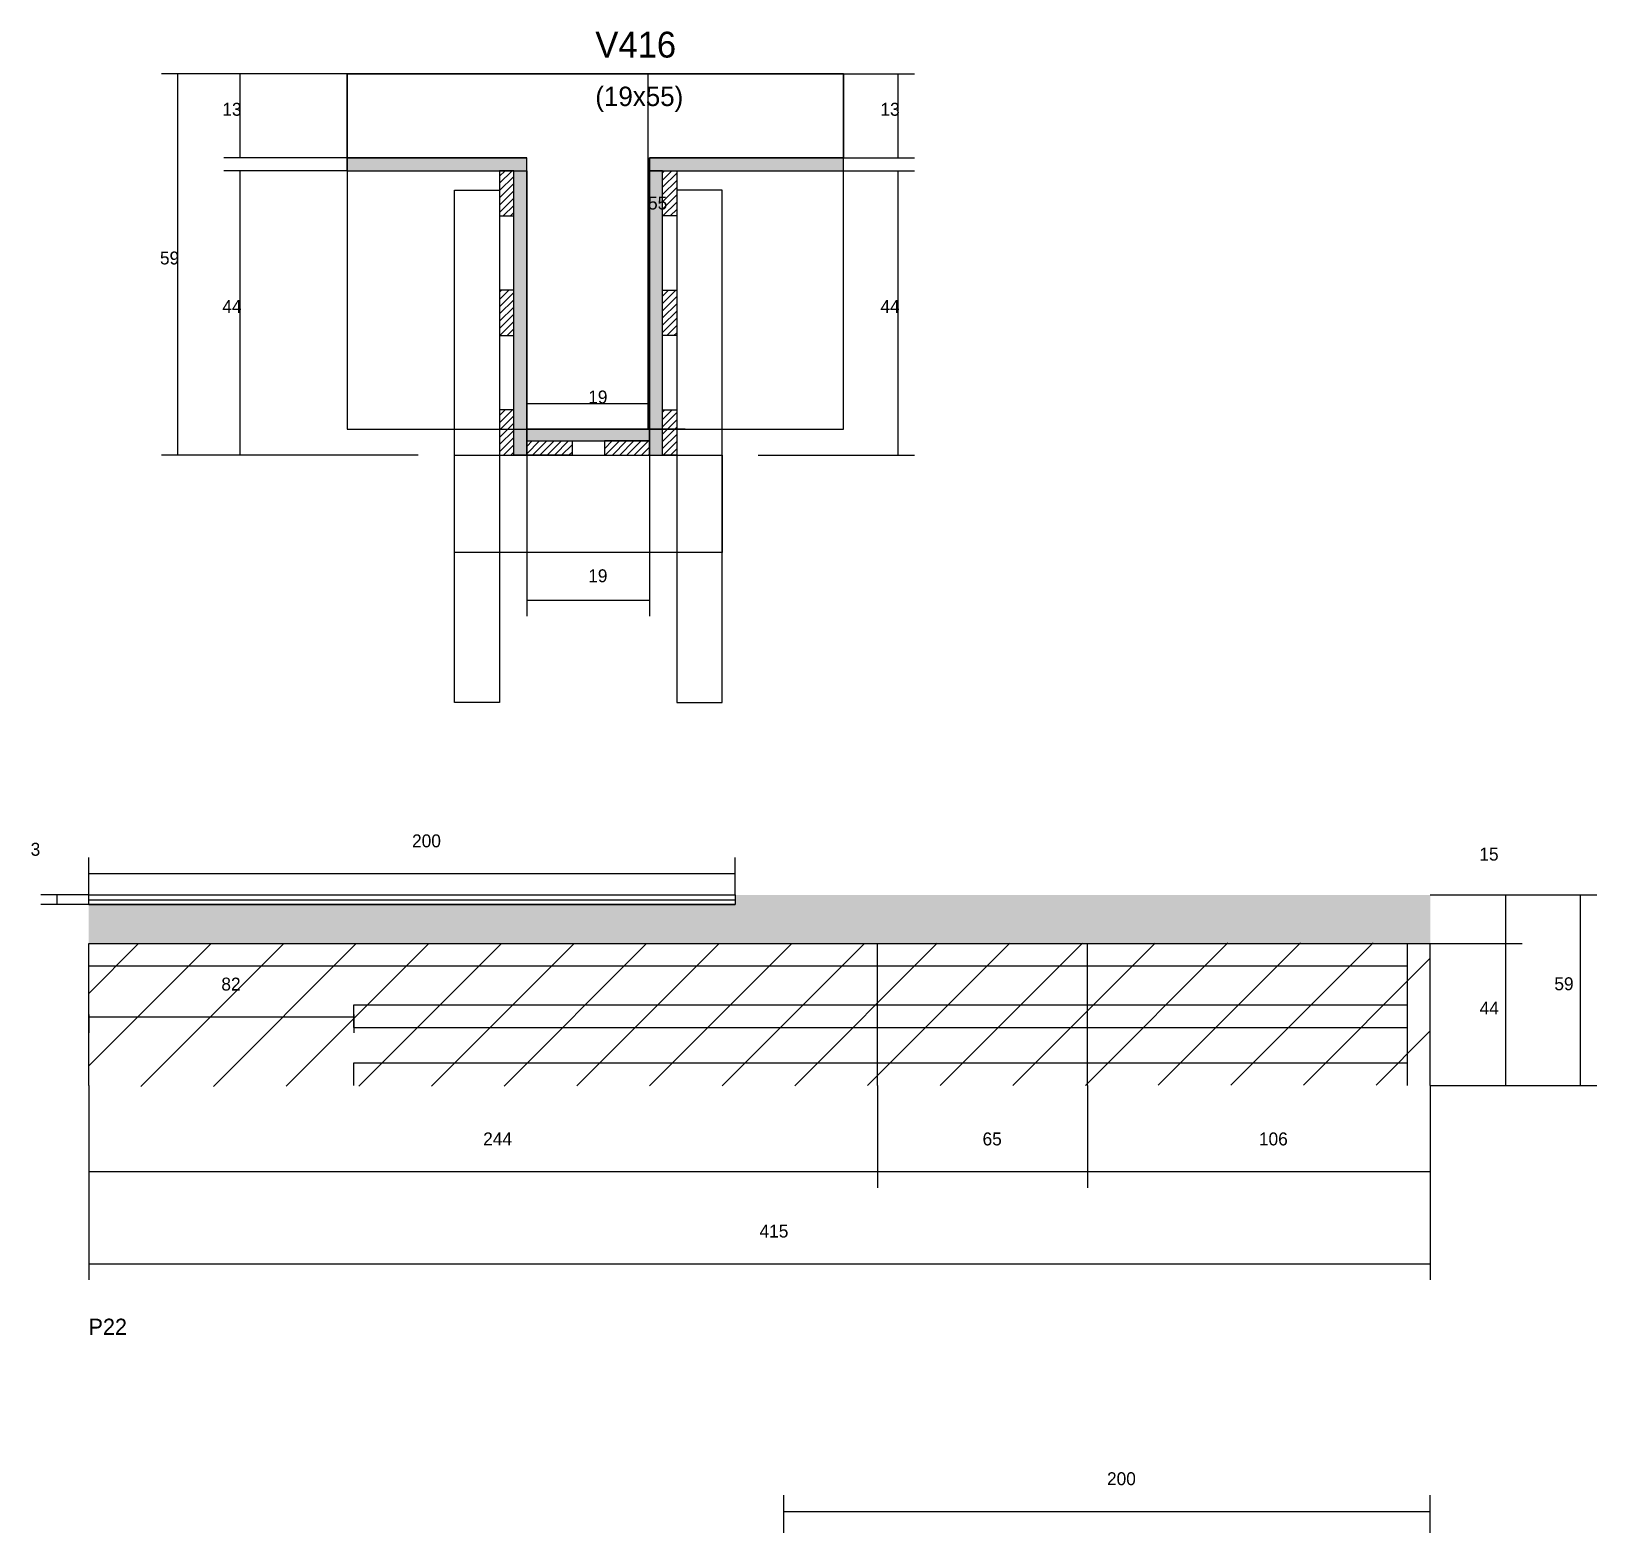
# Model space of a CAD drawing. Header units: metres. Extents: x -2848 to 21926, y -45195 to 1016.
# Drawn here: x 7825.5 to 8309.8, y -9251.3 to -8786.9 of the extents above; entities that cross this region are included whole.
import ezdxf

# ---------------------------------------------------------------- set-up
doc = ezdxf.new("R2010")
doc.units = ezdxf.units.M
for name, color, linetype in [('CONCRETO', 251, 'Continuous'), ('COTA', 241, 'Continuous'), ('Cota Seção (2x)', 4, 'Continuous'), ('Hachura', 253, 'Continuous'), ('Madeira', 126, 'Continuous'), ('NOMENCLATURA', 7, 'Continuous'), ('Painéis', 200, 'Continuous'), ('REAPROVEITAMENTO', 251, 'Continuous'), ('SARR_2.2x7', 40, 'Continuous'), ('SARR_3.5x7', 81, 'Continuous'), ('SARR_EDITAR', 141, 'Continuous'), ('Texto Seção', 7, 'Continuous')]:
    doc.layers.add(name, color=color, linetype=linetype)

msp = doc.modelspace()

# ---------------------------------------------------------------- texts
at = {"layer": 'COTA'}
for s, p in [('13', (7884.6, -8813)), ('13', (8088.2, -8813)), ('59', (7865.3, -8859)), ('44', (7884.6, -8874)), ('44', (8088.2, -8874)), ('19', (7997.8, -8957.3)), ('200', (7943.3, -9039.3)), ('3', (7825.3, -9041.9)), ('15', (8273.5, -9043.4)), ('82', (7884.3, -9083.6)), ('59', (8296.7, -9083.5)), ('44', (8273.6, -9091)), ('244', (7965.3, -9131.5)), ('65', (8119.8, -9131.5)), ('106', (8205.3, -9131.5)), ('415', (8050.8, -9160)), ('200', (8158.3, -9236.6))]:
    msp.add_text(s, height=4, dxfattribs=at).set_placement(p)
at = {"layer": 'Cota Seção (2x)'}
for s, p in [('55', (8016.3, -8842)), ('19', (7997.8, -8902))]:
    msp.add_text(s, height=4, dxfattribs=at).set_placement(p)
at = {"layer": 'NOMENCLATURA'}
msp.add_text('P22', height=5, dxfattribs=at).set_placement((7843.2, -9190.1))
at = {"layer": 'Texto Seção'}
for s, height, p in [('V416', 8, (8000, -8795)), ('(19x55)', 6, (8000, -8810))]:
    msp.add_text(s, height=height, dxfattribs=at).set_placement(p)

# ---------------------------------------------------------------- hatches: boundary and pattern name
at = {"layer": 'COTA'}
h = msp.add_hatch(dxfattribs=at)
h.set_pattern_fill('AR-CONC', scale=0.03)
h.paths.add_polyline_path([(8043.3, -9057), (7843.3, -9057), (7843.3, -9057), (7843.3, -9069), (7843.3, -9069), (8258.3, -9069), (8258.3, -9069), (8258.3, -9054), (8258.3, -9054), (8043.3, -9054), (8043.3, -9054), (8043.3, -9057)])
at = {"layer": 'Hachura'}
h = msp.add_hatch(color=8, dxfattribs=at)
h.dxf.hatch_style = 1
h.paths.add_polyline_path([(7978.8, -8830), (7978.8, -8826), (7978.8, -8826), (7923.2, -8826), (7923.2, -8826), (7923.2, -8830), (7923.2, -8830), (7978.8, -8830)])
h = msp.add_hatch(color=8, dxfattribs=at)
h.dxf.hatch_style = 1
h.paths.add_polyline_path([(8076.8, -8830), (8076.8, -8826), (8076.8, -8826), (8016.8, -8826), (8016.8, -8826), (8016.8, -8830), (8016.8, -8830), (8076.8, -8830)])
h = msp.add_hatch(color=8, dxfattribs=at)
h.dxf.hatch_style = 1
h.paths.add_polyline_path([(8020.8, -8828), (8016.8, -8828), (8016.8, -8828), (8016.8, -8918), (8016.8, -8918), (8020.8, -8918), (8020.8, -8918), (8020.8, -8828)])
h = msp.add_hatch(dxfattribs=at)
h.set_pattern_fill('ANSI31', scale=0.5)
h.paths.add_polyline_path([(7970.4, -8844), (7974.8, -8844), (7974.8, -8844), (7974.8, -8830), (7974.8, -8830), (7970.4, -8830), (7970.4, -8830), (7970.4, -8844)])
h = msp.add_hatch(color=8, dxfattribs=at)
h.dxf.hatch_style = 1
h.paths.add_polyline_path([(7974.8, -8830), (7978.8, -8830), (7978.8, -8830), (7978.8, -8918), (7978.8, -8918), (7974.8, -8918), (7974.8, -8918), (7974.8, -8830)])
h = msp.add_hatch(dxfattribs=at)
h.set_pattern_fill('ANSI31', scale=0.5)
h.paths.add_polyline_path([(8025.2, -8844), (8020.8, -8844), (8020.8, -8844), (8020.8, -8830), (8020.8, -8830), (8025.2, -8830), (8025.2, -8830), (8025.2, -8844)])
h = msp.add_hatch(dxfattribs=at)
h.set_pattern_fill('ANSI31', scale=0.5)
h.paths.add_polyline_path([(7970.4, -8881), (7974.8, -8881), (7974.8, -8881), (7974.8, -8867), (7974.8, -8867), (7970.4, -8867), (7970.4, -8867), (7970.4, -8881)])
h = msp.add_hatch(dxfattribs=at)
h.set_pattern_fill('ANSI31', scale=0.5)
h.paths.add_polyline_path([(8025.2, -8881), (8020.8, -8881), (8020.8, -8881), (8020.8, -8867), (8020.8, -8867), (8025.2, -8867), (8025.2, -8867), (8025.2, -8881)])
h = msp.add_hatch(dxfattribs=at)
h.set_pattern_fill('ANSI31', scale=0.5)
h.paths.add_polyline_path([(7970.4, -8918), (7974.8, -8918), (7974.8, -8918), (7974.8, -8904), (7974.8, -8904), (7970.4, -8904), (7970.4, -8904), (7970.4, -8918)])
h = msp.add_hatch(dxfattribs=at)
h.set_pattern_fill('ANSI31', scale=0.5)
h.paths.add_polyline_path([(8025.2, -8918), (8020.8, -8918), (8020.8, -8918), (8020.8, -8904), (8020.8, -8904), (8025.2, -8904), (8025.2, -8904), (8025.2, -8918)])
h = msp.add_hatch(color=8, dxfattribs=at)
h.dxf.hatch_style = 1
h.paths.add_polyline_path([(8016.8, -8913.6), (8016.8, -8910), (8016.8, -8910), (7978.8, -8910), (7978.8, -8910), (7978.8, -8913.6), (7978.8, -8913.6), (8016.8, -8913.6)])
h = msp.add_hatch(dxfattribs=at)
h.set_pattern_fill('ANSI31', scale=0.5)
h.paths.add_polyline_path([(7978.8, -8918), (7978.8, -8913.6), (7978.8, -8913.6), (7992.8, -8913.6), (7992.8, -8913.6), (7992.8, -8918), (7992.8, -8918), (7978.8, -8918)])
h = msp.add_hatch(dxfattribs=at)
h.set_pattern_fill('ANSI31', scale=0.5)
h.paths.add_polyline_path([(8016.8, -8918), (8016.8, -8913.6), (8016.8, -8913.6), (8002.8, -8913.6), (8002.8, -8913.6), (8002.8, -8918), (8002.8, -8918), (8016.8, -8918)])
at = {"layer": 'REAPROVEITAMENTO'}
h = msp.add_hatch(dxfattribs=at)
h.set_pattern_fill('ANSI31', scale=5)
h.paths.add_polyline_path([(8258.3, -9112.8), (8258.3, -9068.8), (8258.3, -9068.8), (7843.3, -9069.3), (7843.3, -9069.3), (7843.3, -9113.3), (7843.3, -9113.3), (8258.3, -9112.8)])

# ---------------------------------------------------------------- linework, layer by layer
at = {"layer": 'CONCRETO'}
for points in [[(7923.2, -8826), (7923.2, -8800), (8076.8, -8800), (8076.8, -8826), (8016.8, -8826), (8016.8, -8910), (7978.8, -8910), (7978.8, -8826)], [(7923.2, -8910), (8076.8, -8910), (8076.8, -8800), (7923.2, -8800)]]:
    msp.add_lwpolyline(points, close=True, dxfattribs=at)
at = {"layer": 'COTA'}
for p, q in [((7923.2, -8800), (7865.8, -8800)), ((7870.8, -8918), (7870.8, -8800)), ((7923.2, -8800), (7885.1, -8800)), ((7890.1, -8826), (7890.1, -8800)), ((8076.8, -8800), (8098.7, -8800)), ((8093.7, -8826), (8093.7, -8800)), ((7923.2, -8826), (7885.1, -8826)), ((8076.8, -8826), (8098.7, -8826)), ((7923.2, -8830), (7885.1, -8830)), ((7890.1, -8918), (7890.1, -8830)), ((8076.8, -8830), (8098.7, -8830)), ((8093.7, -8918), (8093.7, -8830)), ((7945.2, -8918), (7865.8, -8918)), ((7945.2, -8918), (7885.1, -8918)), ((7978.8, -8918), (7978.8, -8967.8)), ((8016.8, -8918), (8016.8, -8967.8)), ((8050.4, -8918), (8098.7, -8918)), ((7978.8, -8962.8), (8016.8, -8962.8)), ((7843.3, -9054), (7843.3, -9042.4)), ((8043.3, -9054), (8043.3, -9042.4)), ((7843.3, -9047.4), (8043.3, -9047.4)), ((7843.3, -9054), (7828.5, -9054)), ((7833.5, -9057), (7833.5, -9054)), ((8258.3, -9054), (8286.7, -9054)), ((8258.3, -9054), (8309.8, -9054)), ((8281.7, -9069), (8281.7, -9054)), ((8304.8, -9113), (8304.8, -9054)), ((7843.3, -9057), (7828.5, -9057)), ((8258.3, -9069), (8286.7, -9069)), ((8258.3, -9069), (8286.7, -9069)), ((8281.7, -9113), (8281.7, -9069)), ((7843.3, -9091), (7843.3, -9096.7)), ((7843.3, -9091.7), (7925.3, -9091.7)), ((7925.3, -9091), (7925.3, -9096.7)), ((7843.3, -9113), (7843.3, -9144.6)), ((7843.3, -9113), (7843.3, -9173.1)), ((8087.3, -9113), (8087.3, -9144.6)), ((8087.3, -9113), (8087.3, -9144.6)), ((8152.3, -9113), (8152.3, -9144.6)), ((8152.3, -9113), (8152.3, -9144.6)), ((8258.3, -9113), (8258.3, -9144.6)), ((8258.3, -9113), (8258.3, -9173.1)), ((8258.3, -9113), (8286.7, -9113)), ((8258.3, -9113), (8309.8, -9113)), ((7843.3, -9139.6), (8087.3, -9139.6)), ((8087.3, -9139.6), (8152.3, -9139.6)), ((8152.3, -9139.6), (8258.3, -9139.6)), ((7843.3, -9168.1), (8258.3, -9168.1)), ((8058.3, -9251.3), (8058.3, -9239.7)), ((8258.3, -9251.3), (8258.3, -9239.7)), ((8058.3, -9244.7), (8258.3, -9244.7))]:
    msp.add_line(p, q, dxfattribs=at)
at = {"layer": 'Cota Seção (2x)'}
for p, q in [((8027.8, -8800), (8011.3, -8800)), ((8016.3, -8910), (8016.3, -8800)), ((7978.8, -8918), (7978.8, -8897)), ((8016.8, -8918), (8016.8, -8897)), ((7978.8, -8902), (8016.8, -8902)), ((8027.8, -8910), (8011.3, -8910))]:
    msp.add_line(p, q, dxfattribs=at)
at = {"layer": 'Madeira'}
for points in [[(7970.4, -8844), (7974.8, -8844), (7974.8, -8830), (7970.4, -8830)], [(8025.2, -8844), (8020.8, -8844), (8020.8, -8830), (8025.2, -8830)], [(7970.4, -8881), (7974.8, -8881), (7974.8, -8867), (7970.4, -8867)], [(8025.2, -8881), (8020.8, -8881), (8020.8, -8867), (8025.2, -8867)], [(7970.4, -8918), (7974.8, -8918), (7974.8, -8904), (7970.4, -8904)], [(8025.2, -8918), (8020.8, -8918), (8020.8, -8904), (8025.2, -8904)], [(7978.8, -8918), (7978.8, -8913.6), (7992.8, -8913.6), (7992.8, -8918)], [(8016.8, -8918), (8016.8, -8913.6), (8002.8, -8913.6), (8002.8, -8918)]]:
    msp.add_lwpolyline(points, close=True, dxfattribs=at)
at = {"layer": 'Painéis'}
for p, q in [((7923.2, -8826), (7978.8, -8826)), ((7923.2, -8830), (7923.2, -8826)), ((7978.8, -8830), (7978.8, -8826)), ((8016.8, -8826), (8076.8, -8826)), ((8016.8, -8830), (8016.8, -8826)), ((8076.8, -8830), (8076.8, -8826)), ((7978.8, -8918), (7978.8, -8830)), ((8016.8, -8918), (8016.8, -8830)), ((7978.8, -8910), (8016.8, -8910)), ((7978.8, -8913.6), (7978.8, -8910)), ((8016.8, -8913.6), (8016.8, -8910)), ((7843.3, -9054), (8043.3, -9054)), ((7843.3, -9057), (8043.3, -9057)), ((7843.3, -9069), (8258.3, -9069)), ((7843.3, -9113), (7843.3, -9069)), ((8087.3, -9113), (8087.3, -9069)), ((8152.3, -9113), (8152.3, -9069)), ((8258.3, -9113), (8258.3, -9069))]:
    msp.add_line(p, q, dxfattribs=at)
for points in [[(7978.8, -8830), (7978.8, -8826), (7923.2, -8826), (7923.2, -8830)], [(8076.8, -8830), (8076.8, -8826), (8016.8, -8826), (8016.8, -8830)], [(7974.8, -8830), (7978.8, -8830), (7978.8, -8918), (7974.8, -8918)], [(8020.8, -8830), (8016.8, -8830), (8016.8, -8918), (8020.8, -8918)], [(8016.8, -8913.6), (8016.8, -8910), (7978.8, -8910), (7978.8, -8913.6)], [(7843.3, -9054), (8043.3, -9054), (8043.3, -9057), (7843.3, -9057)]]:
    msp.add_lwpolyline(points, close=True, dxfattribs=at)
at = {"layer": 'SARR_2.2x7'}
for p, q in [((8251.3, -9113), (8251.3, -9069)), ((7843.3, -9076), (8087.3, -9076)), ((8087.3, -9076), (8152.3, -9076)), ((8152.3, -9076), (8251.3, -9076)), ((7925.3, -9088), (8087.3, -9088)), ((7925.3, -9095), (7925.3, -9088)), ((8087.3, -9088), (8152.3, -9088)), ((8152.3, -9088), (8251.3, -9088)), ((7925.3, -9095), (8087.3, -9095)), ((8087.3, -9095), (8152.3, -9095)), ((8152.3, -9095), (8251.3, -9095)), ((7925.3, -9106), (8087.3, -9106)), ((7925.3, -9113), (7925.3, -9106)), ((8087.3, -9106), (8152.3, -9106)), ((8152.3, -9106), (8251.3, -9106))]:
    msp.add_line(p, q, dxfattribs=at)
at = {"layer": 'SARR_3.5x7'}
for points in [[(7956.4, -8836), (7970.4, -8836), (7970.4, -8994.5), (7956.4, -8994.5)], [(8039.2, -8836), (8025.2, -8836), (8025.2, -8994.5), (8039.2, -8994.5)], [(7956.4, -8918), (8039.2, -8918), (8039.2, -8948.1), (7956.4, -8948.1)]]:
    msp.add_lwpolyline(points, close=True, dxfattribs=at)
at = {"layer": 'SARR_EDITAR'}
msp.add_line((7843.3, -9055.5), (8043.3, -9055.5), dxfattribs=at)

msp.set_redraw_order([(e.dxf.handle, doc.entitydb.next_handle()) for e in msp.query("TEXT MTEXT ATTDEF DIMENSION ARC_DIMENSION")])  # texts and dimensions are drawn at this point

doc.saveas('drawing.dxf')
